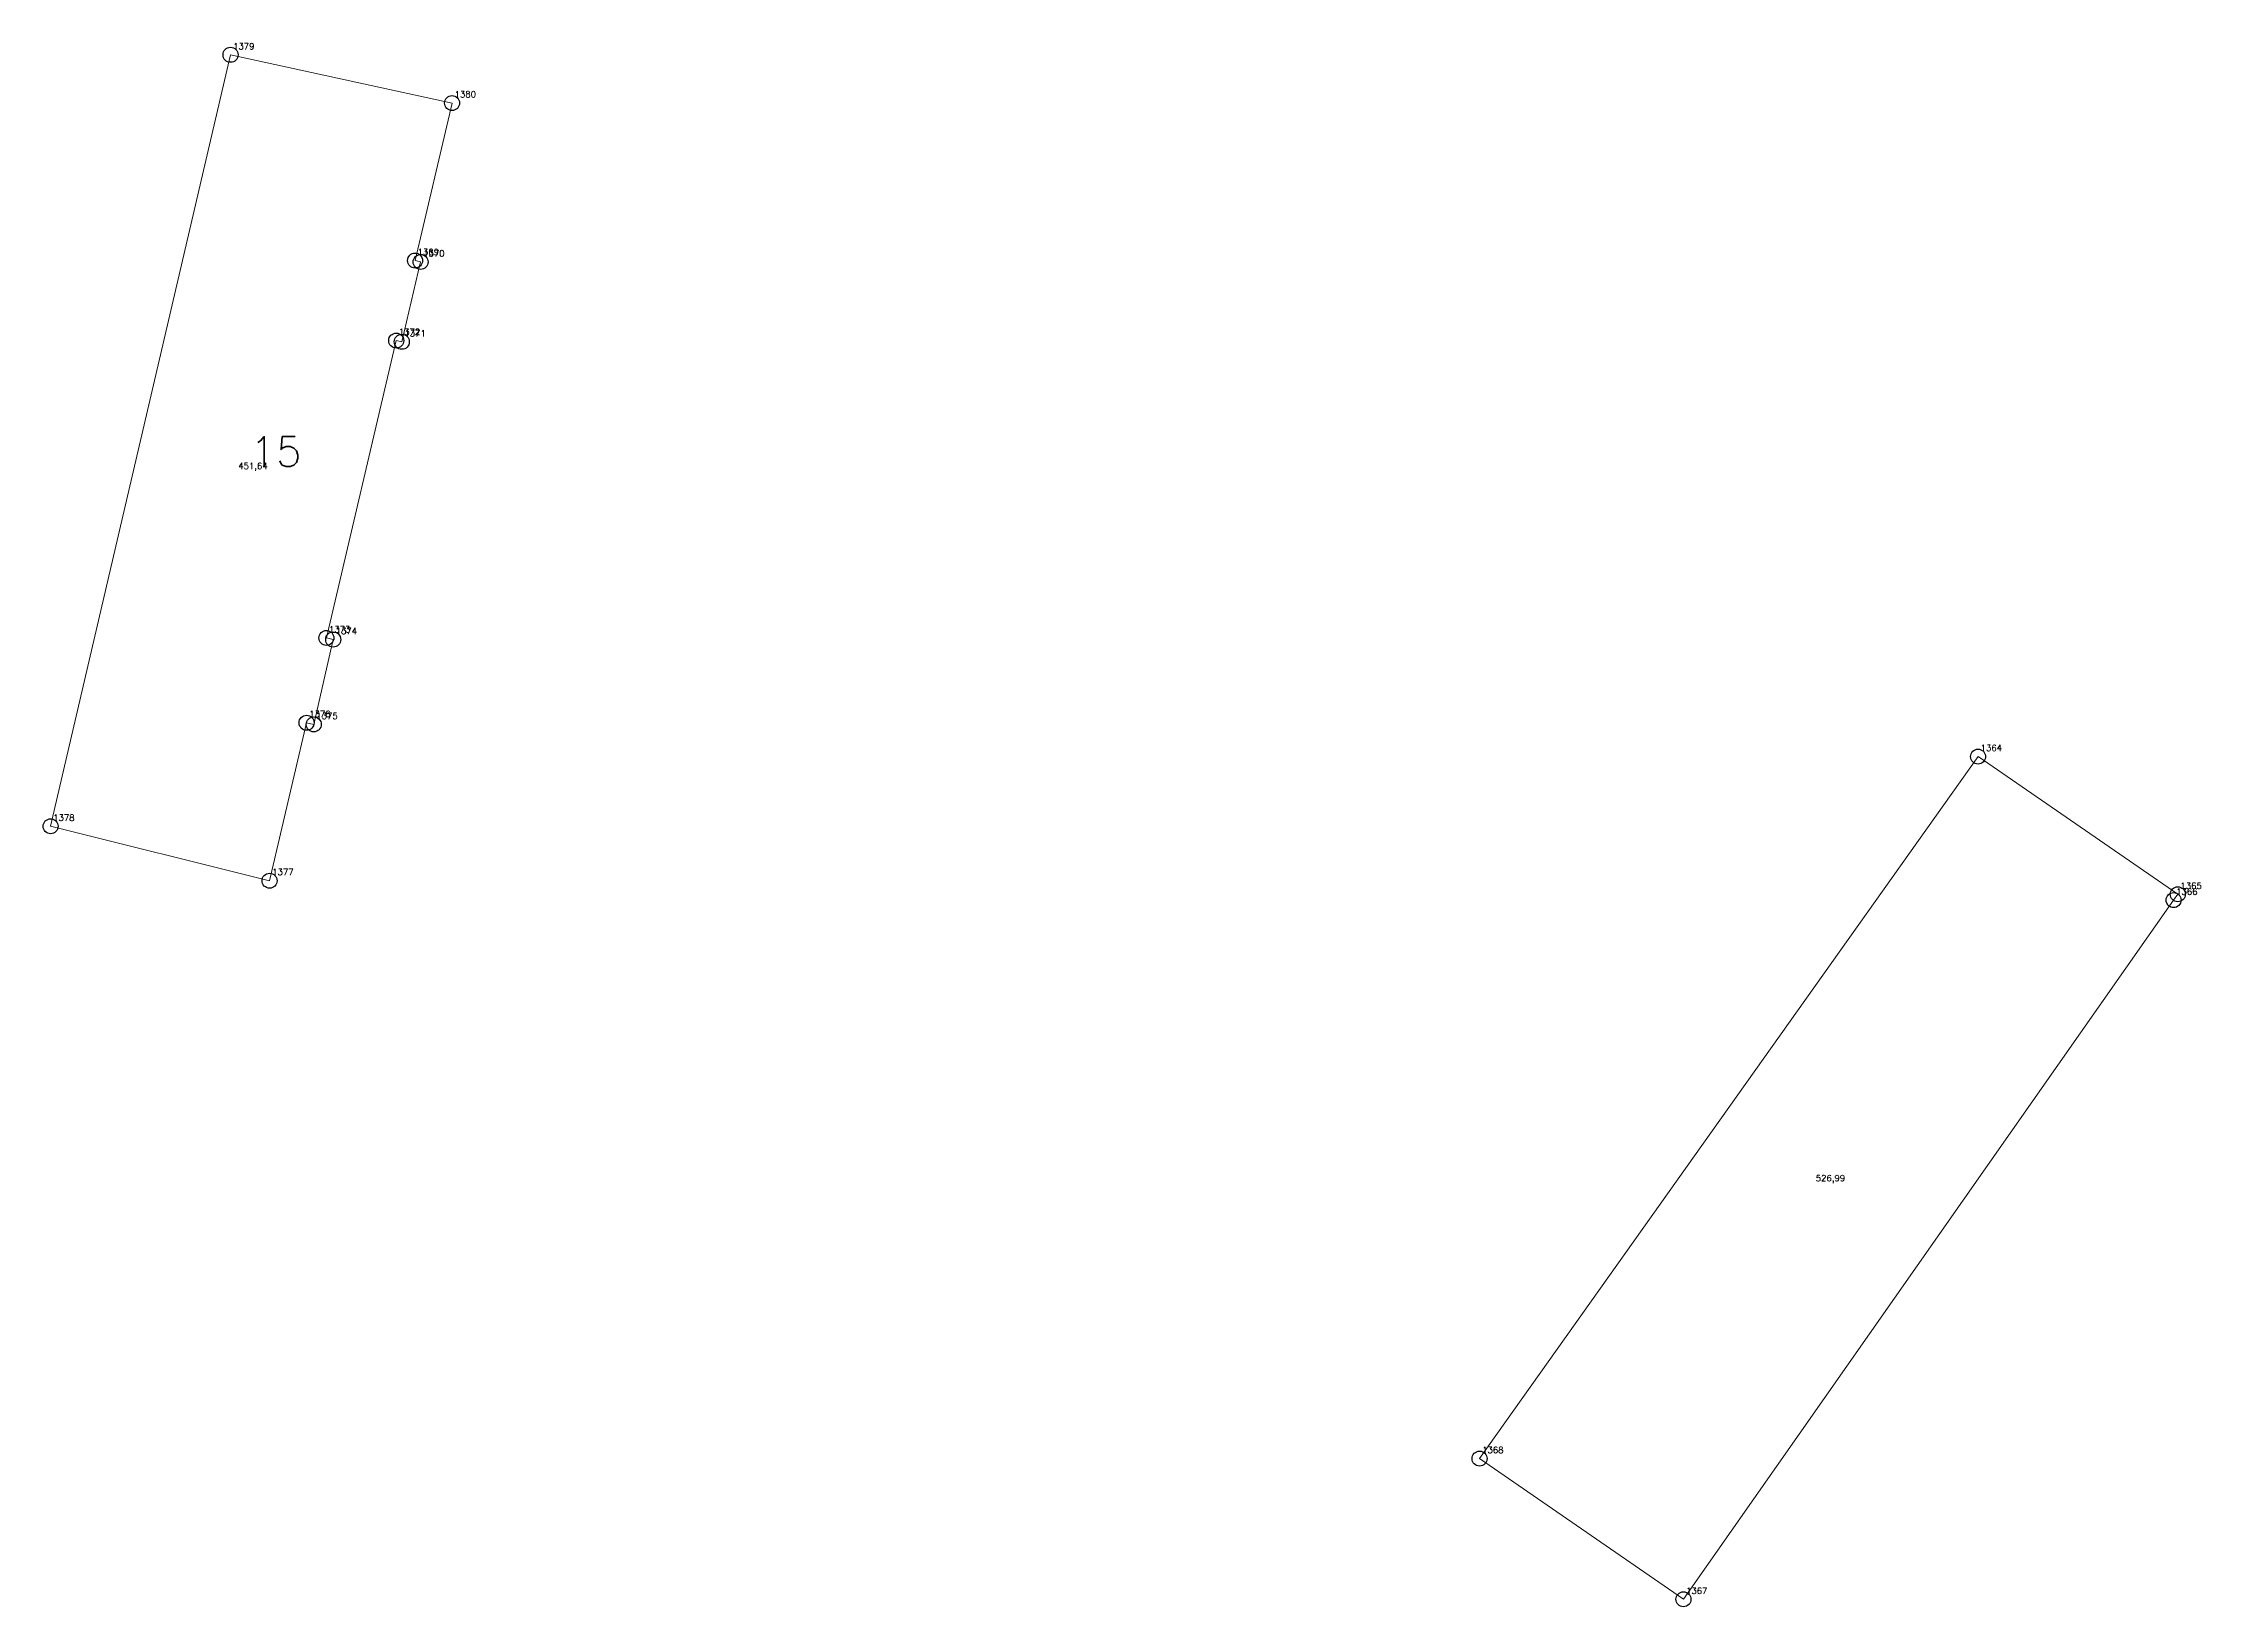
# Model space of a CAD drawing. Extents: x 1390459 to 1399082, y 355064 to 360767.
# Drawn here: x 1394413.9 to 1394521.7, y 358829.7 to 358907.8 of the extents above; entities that cross this region are included whole.
import ezdxf

# ---------------------------------------------------------------- set-up
doc = ezdxf.new("R2010")
doc.units = 0
doc.header["$PDMODE"] = 33
doc.header["$PDSIZE"] = 0.75
doc.layers.add('9 - ценная историческая застройка советский период', color=7, linetype='Continuous')
doc.layers.add('OKN_VALUED_LABELS', color=1, linetype='Continuous')
doc.styles.get("Standard").update_dxf_attribs({"font": 'simplex.shx'})

msp = doc.modelspace()

# ---------------------------------------------------------------- texts
at = {"layer": '9 - ценная историческая застройка советский период', "color": 7}
for s, p in [('1379', (1394423.41, 358907.51)), ('1380', (1394434.48, 358905.11)), ('1369', (1394432.63, 358897.23)), ('1370', (1394432.91, 358897.16)), ('1372', (1394431.69, 358893.24)), ('1371', (1394431.97, 358893.17)), ('451,64', (1394423.67, 358886.54)), ('1373', (1394428.2, 358878.37)), ('1374', (1394428.54, 358878.29)), ('1376', (1394427.21, 358874.14)), ('1375', (1394427.57, 358874.05)), ('1364', (1394510.73, 358872.45)), ('1378', (1394414.42, 358868.96)), ('1377', (1394425.36, 358866.25)), ('1365', (1394520.71, 358865.56)), ('1366', (1394520.5, 358865.27)), ('526,99', (1394502.49, 358850.95)), ('1368', (1394485.82, 358837.37)), ('1367', (1394496.01, 358830.33))]:
    msp.add_text(s, height=0.311, dxfattribs=at).set_placement(p)
at = {"layer": 'OKN_VALUED_LABELS'}
msp.add_text('15', height=1.5, dxfattribs=at).set_placement((1394424.26, 358886.66))

# ---------------------------------------------------------------- linework, layer by layer
at = {"layer": '9 - ценная историческая застройка советский период', "color": 7, "lineweight": 20}
for points in [[(1394432.5, 358896.96), (1394432.78, 358896.89), (1394431.84, 358892.9), (1394431.56, 358892.96), (1394428.07, 358878.1), (1394428.41, 358878.02), (1394427.44, 358873.78), (1394427.08, 358873.86), (1394425.23, 358865.97), (1394414.29, 358868.69), (1394423.28, 358907.24), (1394434.35, 358904.83), (1394432.5, 358896.96)], [(1394510.6, 358872.17), (1394520.58, 358865.29), (1394520.37, 358865), (1394495.88, 358830.06), (1394485.69, 358837.09), (1394510.6, 358872.17)]]:
    msp.add_lwpolyline(points, close=True, dxfattribs=at)
at = {"layer": '9 - ценная историческая застройка советский период'}
for p in [(1394423.28, 358907.24), (1394434.35, 358904.83), (1394432.5, 358896.96), (1394432.78, 358896.89), (1394431.56, 358892.96), (1394431.84, 358892.9), (1394428.07, 358878.1), (1394428.41, 358878.02), (1394427.08, 358873.86), (1394427.44, 358873.78), (1394510.6, 358872.17), (1394414.29, 358868.69), (1394425.23, 358865.97), (1394520.58, 358865.29), (1394520.37, 358865), (1394485.69, 358837.09), (1394495.88, 358830.06)]:
    msp.add_point(p, dxfattribs=at)

msp.set_redraw_order([(e.dxf.handle, doc.entitydb.next_handle()) for e in msp.query("TEXT MTEXT ATTDEF DIMENSION ARC_DIMENSION")])  # texts and dimensions are drawn at this point

doc.saveas('drawing.dxf')
